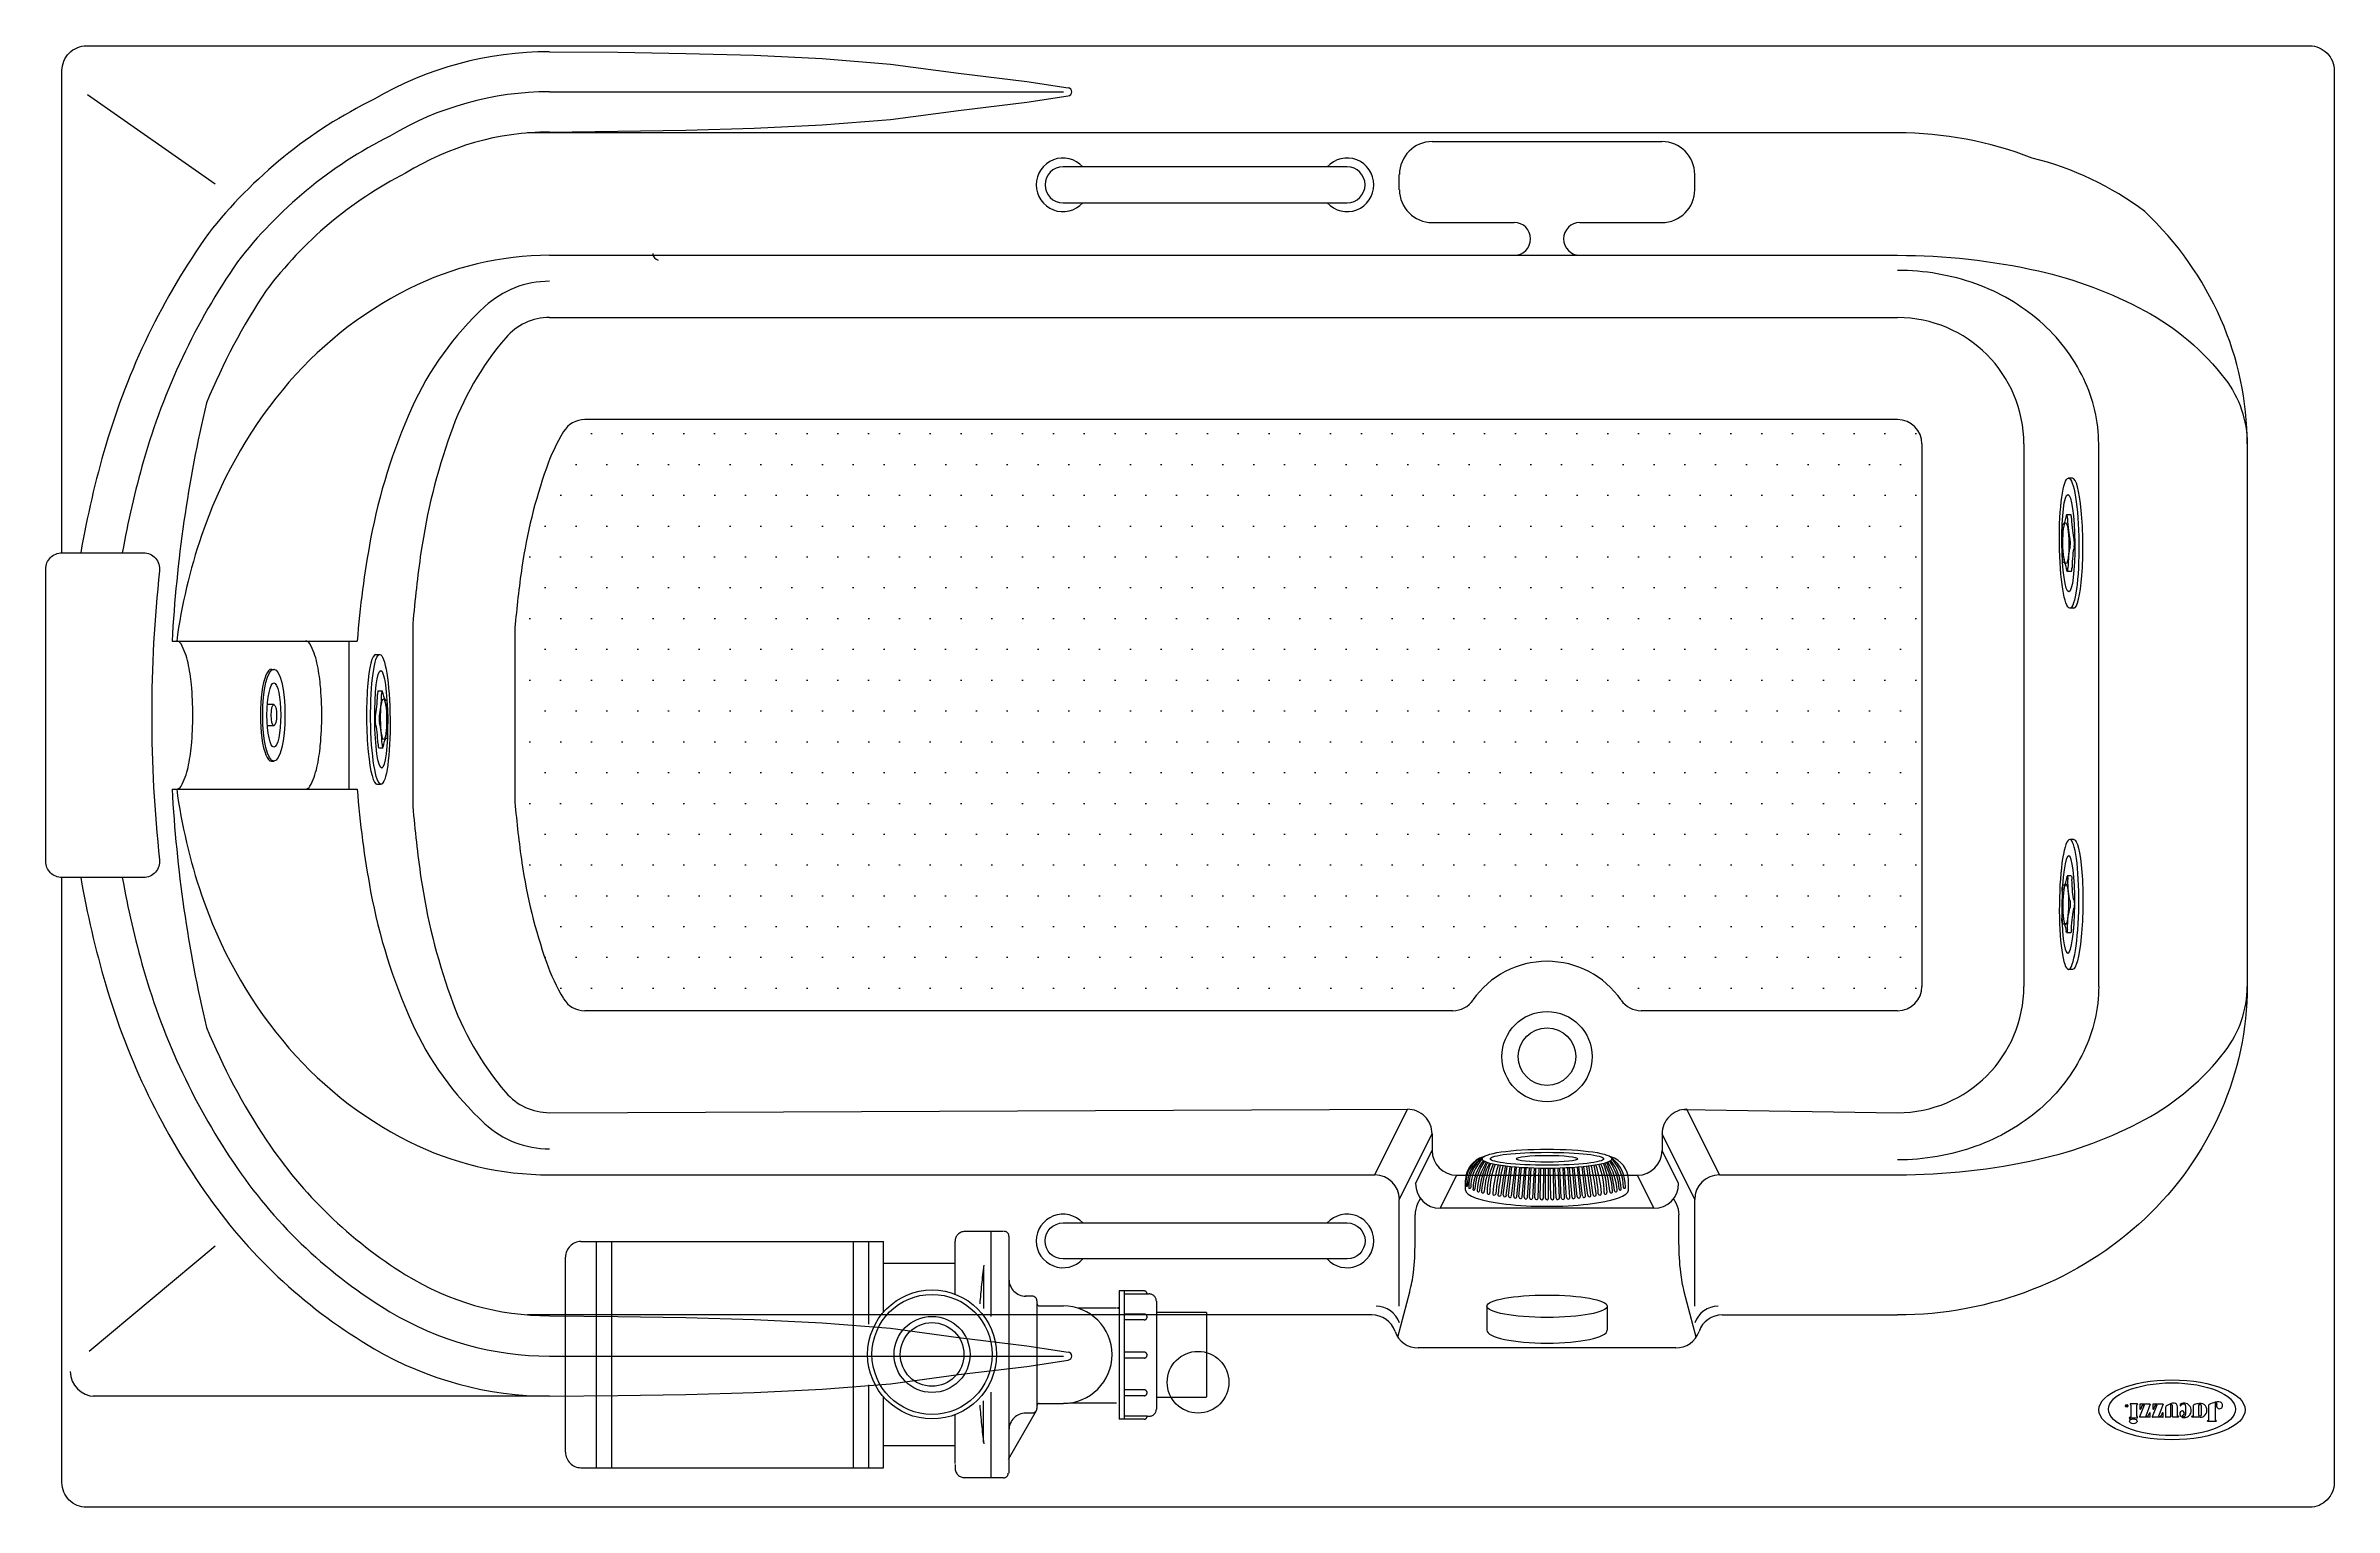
# Model space of a CAD drawing. Header units: millimetres. Extents: x -1255.86 to -1254.45, y 2265.17 to 2266.07.
import ezdxf
from ezdxf.enums import TextEntityAlignment as Align

# ---------------------------------------------------------------- set-up
doc = ezdxf.new("R2010")
doc.units = ezdxf.units.MM
doc.header["$LTSCALE"] = 10
doc.linetypes.add('HIDDEN', pattern=[0.375, 0.25, -0.125])
for name, color, linetype in [('CONTOR05', 7, 'Continuous'), ('jacuzzi', 1, 'Continuous'), ('LCOTA02', 1, 'Continuous')]:
    doc.layers.add(name, color=color, linetype=linetype)
doc.styles.add('ROMANS', font='romans', dxfattribs={"height": 4})

# ---------------------------------------------------------------- blocks, each defined once
blk = doc.blocks.new('A$C1E5B20B9')
at = {"layer": 'LCOTA02'}
for p, q in [((12, 80), (17, 80)), ((14.6, 57.5), (19.6, 57.5)), ((14.6, 22.5), (20, 22.5)), ((12, 0), (17, 0))]:
    blk.add_line(p, q, dxfattribs=at)
for centre, major_axis, start_param, end_param in [((12, 40), (0, 40), 0, 3.141593), ((14.6, 54.8), (0, 2.68), 6.283185, 7.661464), ((19.6, 54.8), (0, 2.68), 5.533225, 7.661464), ((24, 70.7), (0, 19), 2.391632, 3.263235), ((11.3, 40), (0, 2.68), 0.506677, 2.634916), ((8.2, 59), (0, 19), 3.648269, 4.519872), ((16.3, 40), (0, 2.68), 0.506677, 2.634916), ((13.2, 59), (0, 19), 3.648269, 4.519872), ((24.8, 49.2), (0, 2.68), 4.276588, 6.404827), ((30.7, 40), (0, 19), 1.134995, 2.006598), ((8.2, 21), (0, 19), 4.904906, 5.776509), ((13.2, 21), (0, 19), 4.904906, 5.776509), ((24, 9.3), (0, 19), 6.161543, 7.033146), ((24.8, 30.8), (0, 2.68), 3.019951, 5.14819), ((14.6, 25.2), (0, 2.68), 1.763314, 3.141593), ((19.6, 25.2), (0, 2.68), 1.763314, 3.891553)]:
    blk.add_ellipse(centre, major_axis=major_axis, ratio=0.3, start_param=start_param, end_param=end_param, dxfattribs=at)
for centre, major_axis, ratio in [((17, 40), (0, 40), 0.3), ((18, 40), (0, 30), 0.266667), ((21, 40), (0, 12.5), 0.3)]:
    blk.add_ellipse(centre, major_axis=major_axis, ratio=ratio, dxfattribs=at)
blk = doc.blocks.new('A$C00053991')
at = {"layer": 'CONTOR05', "xscale": 0.5, "zscale": 0.5}
blk.add_blockref('A$C1E5B20B9', (0, 0), dxfattribs=at)
blk = doc.blocks.new('A$C691B2982')
at = {"layer": 'CONTOR05', "xscale": 0.1, "yscale": 0.1, "zscale": 0.1}
blk.add_blockref('A$C00053991', (0, 0), dxfattribs=at)
blk = doc.blocks.new('A$C159910E5')
at = {"layer": 'CONTOR05', "rotation": 270}
blk.add_blockref('A$C691B2982', (0, 1.45), dxfattribs=at)
blk = doc.blocks.new('A$C3BF32979')
at = {"layer": 'CONTOR05', "rotation": 314.9999999999977}
blk.add_blockref('A$C159910E5', (-0.4, 5.26), dxfattribs=at)
blk = doc.blocks.new('*E9')
at = {"layer": 'CONTOR05', "rotation": 135.5818886525813}
blk.add_blockref('A$C3BF32979', (4.89, 4.04), dxfattribs=at)
blk = doc.blocks.new('A$C37FA7AEC')
at = {"layer": 'LCOTA02'}
for p, q in [((1.01, 4.71), (1.23, 4.71)), ((1.23, 2.9), (0.63, 2.9)), ((1.23, 1.81), (0.63, 1.81)), ((1.01, 0), (1.23, 0))]:
    blk.add_line(p, q, dxfattribs=at)
for centre, major_axis, ratio, start_param, end_param in [((1.01, 2.36), (0, 2.36), 0.431953, 6.283185, 9.424778), ((1.23, 2.36), (0, -0.544), 0.461888, -3.141592653589793, 3.141592653589793)]:
    blk.add_ellipse(centre, major_axis=major_axis, ratio=ratio, start_param=start_param, end_param=end_param, dxfattribs=at)
for major_axis, ratio in [((0, 2.36), 0.431953), ((0, 1.65), 0.381644)]:
    blk.add_ellipse((1.23, 2.36), major_axis=major_axis, ratio=ratio, dxfattribs=at)
blk = doc.blocks.new('A$C71D54D85')
at = {"color": 1}
for p, q in [((78.3, 110.3), (78.3, 111.4)), ((79.1, 112.2), (100.7, 112.2)), ((79.9, 109.5), (79.1, 109.5)), ((80.7, 64), (80.7, 108.7)), ((100.7, 109.5), (98, 109.5)), ((98, 109.5), (98, 67.5)), ((101.6, 111.4), (101.6, 110.3)), ((126.3, 99.5), (126.3, 99.8)), ((127.1, 100.6), (143, 100.6)), ((143, 97.9), (140.8, 97.9)), ((143.8, 99.8), (143.8, 98.7)), ((160.9, 70.1), (160.9, 93.1)), ((175.5, 66.7), (175.5, 69.5)), ((180.2, 98.4), (180.2, 100.2)), ((180.6, 100.6), (196.5, 100.6)), ((180.6, 98), (182.5, 98)), ((182.9, 97.6), (182.9, 72.5)), ((202, 100.6), (214.9, 100.6)), ((221.7, 65.9), (234, 97.9)), ((221.8, 100.4), (221.8, 89.5)), ((222.2, 100.8), (250.8, 100.8)), ((222.2, 89.1), (223.7, 89.1)), ((222.2, 65.2), (249.5, 65.2)), ((238.7, 67.9), (251.2, 100.2)), ((247.7, 79.1), (249.5, 79.1)), ((249.9, 65.4), (249.9, 78.7)), ((256.6, 65.9), (268.9, 97.9)), ((256.7, 100.4), (256.7, 89.5)), ((257, 65.2), (284.3, 65.2)), ((257.1, 100.8), (285.6, 100.8)), ((257.1, 89.1), (258.6, 89.1)), ((273.6, 67.9), (286, 100.2)), ((282.5, 79.1), (284.3, 79.1)), ((284.8, 65.4), (284.8, 78.7)), ((291, 65.3), (291, 66.2)), ((291.4, 64.9), (310.7, 64.9)), ((311.1, 65.3), (311.1, 66.1))]:
    blk.add_line(p, q, dxfattribs=at)
blk.add_lwpolyline([(126.1, 70.7), (126.1, 93.4, 1), (117.9, 93.4), (117.9, 70.7, 1)], format="xyb", close=True, dxfattribs=at)
for points in [[(196.9, 100.2), (196.9, 68.8, 0.135484), (197, 68.4, 0.597309), (201.5, 68.6, 0.11277), (201.6, 69), (201.6, 100.2)], [(200.1, 64, 0.062974), (213.8, 71.3, 0.257829), (215.3, 74), (215.3, 100.2)], [(306.9, 102.2), (291.6, 102.2, 0.414214), (291.2, 101.8), (291.2, 99.7, 0.414214), (291.6, 99.3), (292.9, 99.3, -0.414214), (293.3, 98.9), (293.3, 68.2)], [(309, 68.1), (309, 99.5, -0.309408), (309.5, 100.2, 0.090701), (313.4, 102.6, 0.365017), (313.4, 103.1), (313, 103.8, 0.451807), (311.8, 104, -0.178007), (306.7, 102.2)]]:
    blk.add_lwpolyline(points, format="xyb", dxfattribs=at)
blk.add_circle((320.5, 70.1), 3.49, dxfattribs=at)
for centre, radius, start, end in [((70, 68.8), 9.29, 122.98031, 234.80885), ((69.4, 69.8), 8.1, 329.38819, 123.2376), ((79.1, 111.4), 0.803, 90, 180), ((79.1, 110.3), 0.803, 180, 270), ((78.3, 64.6), 2.66, 297.20293, 316.52893), ((79.9, 108.7), 0.803, 360, 90), ((78.3, 64.4), 2.49, 320.21994, 351.14429), ((57.1, 146.7), 89.5, 285.56043, 296.84445), ((97.2, 67.5), 0.803, 298.82315, 360), ((100.7, 111.4), 0.803, 360, 90), ((100.7, 110.3), 0.803, 270, 360), ((125.9, 99.5), 0.401, 231.45531, 0), ((127.1, 99.8), 0.803, 90, 180), ((140.8, 97.1), 0.803, 90, 180), ((143, 99.8), 0.803, 0, 90), ((143, 98.7), 0.803, 270, 0), ((165.1, 82.3), 19.6, 127.13134, 242.26712), ((164.3, 84.3), 17.5, 88.59962, 128.95271), ((164.9, 81.4), 18.8, 241.68236, 289.34326), ((169.6, 92.9), 8.64, 150.43729, 179.01242), ((165, 69.7), 4.07, 174.05436, 252.53888), ((166.3, 94.4), 5.08, 97.11199, 147.24263), ((166.1, 77.3), 11.7, 258.5772, 294.21967), ((170.3, 89.8), 6.07, 110.28331, 290.7343), ((164.1, 87.9), 13.9, 29.5272, 87.50186), ((166.2, 95.2), 4.29, 50.78098, 96.34141), ((167.6, 97.3), 1.84, 289.02953, 44.08726), ((166.7, 75.4), 9.65, 295.27036, 324.8584), ((162.5, 82.3), 20.5, 295.00308, 308.90895), ((169.2, 91.3), 7.85, 294.39358, 25.90718), ((175, 69.5), 0.5, 0, 144.8584), ((175, 66.7), 0.5, 309.13116, 0), ((180.6, 100.2), 0.401, 90, 180), ((180.6, 98.4), 0.401, 180, 270), ((182.5, 97.6), 0.401, 0, 90), ((192.3, 72.5), 9.42, 180, 267.92324), ((193.9, 81.5), 18.5, 264.07358, 289.85013), ((196.5, 100.2), 0.401, 0, 90), ((202, 100.2), 0.401, 90, 180), ((214.9, 100.2), 0.401, 0, 90), ((222.2, 65.7), 0.5, 158.92958, 270), ((222.2, 100.4), 0.401, 90, 180), ((222.2, 89.5), 0.401, 180, 270), ((223.7, 89.5), 0.401, 270, 355.05883), ((235.3, 88.5), 11.3, 130.15733, 175.05883), ((232.5, 91.7), 7.01, 80.33745, 129.00483), ((233.6, 98.1), 0.5, 338.92958, 80.33745), ((239.2, 67.7), 0.5, 158.92958, 274.07432), ((238.4, 77.9), 10.7, 274.07432, 281.22181), ((235.7, 77.8), 11.5, 294.82753, 3.77721), ((247.7, 78.6), 0.5, 90, 183.77721), ((249.5, 78.7), 0.401, 0, 90), ((249.5, 65.7), 0.401, 270, 0), ((250.8, 100.4), 0.401, 338.92958, 90), ((257, 65.7), 0.5, 158.92958, 270), ((257.1, 100.4), 0.401, 90, 180), ((257.1, 89.5), 0.401, 180, 270), ((258.6, 89.5), 0.401, 270, 355.05883), ((270.2, 88.5), 11.3, 130.15733, 175.05883), ((267.3, 91.7), 7.01, 80.33745, 129.00483), ((268.4, 98.1), 0.5, 338.92958, 80.33745), ((274, 67.7), 0.5, 158.92958, 274.07432), ((273.3, 77.9), 10.7, 274.07432, 281.22181), ((270.5, 77.8), 11.5, 294.82753, 3.77721), ((282.5, 78.6), 0.5, 90, 183.77721), ((284.3, 78.7), 0.401, 0, 90), ((284.3, 65.7), 0.401, 270, 0), ((285.6, 100.4), 0.401, 338.92958, 90), ((291.4, 66.2), 0.401, 82.17237, 180), ((291.4, 65.3), 0.401, 180, 270), ((291.7, 68.2), 1.61, 262.17237, 0), ((310.6, 68.1), 1.61, 180, 273.61115), ((310.7, 66.1), 0.401, 0, 93.61115), ((310.7, 65.3), 0.401, 270, 0), ((69.2, 67.7), 8, 234.80885, 260.1754), ((73, 89.8), 30.4, 260.1754, 285.41833)]:
    blk.add_arc(centre, radius, start, end, dxfattribs=at)
for centre, major_axis, ratio in [((197.8, 79.2), (-171.8, 0), 0.415223), ((302.5, 111.9), (-10.3, 0), 0.621803)]:
    blk.add_ellipse(centre, major_axis=major_axis, ratio=ratio, dxfattribs=at)
at = {"layer": 'LCOTA02'}
for p, q in [((127.1, 65.8), (127.1, 63.7)), ((140, 97.1), (140, 68))]:
    blk.add_line(p, q, dxfattribs=at)
for centre, radius, start, end in [((78, 64.6), 2, 149.38819, 195.77516), ((78.9, 64.9), 2.92, 195.77516, 246.12825), ((78.6, 64), 2, 246.12825, 297.20293), ((122.7, 82), 19.4, 126.3033, 231.48564), ((119.6, 76.9), 13.4, 228.39986, 304.23053), ((119.5, 88.6), 12.3, 59.92306, 132.27609), ((123.5, 96.5), 32.9, 276.28599, 300.08621)]:
    blk.add_arc(centre, radius, start, end, dxfattribs=at)
blk.add_ellipse((197.8, 80.8), major_axis=(-197.8, 0), ratio=0.408776, dxfattribs=at)
at = {"color": 1, "style": 'ROMANS'}
blk.add_text('R', height=3.5, dxfattribs=at).set_placement((320.5, 70.1), align=Align.MIDDLE_CENTER)

msp = doc.modelspace()

# ---------------------------------------------------------------- hatches: boundary and pattern name
at = {"layer": 'jacuzzi'}
h = msp.add_hatch(dxfattribs=at)
h.set_pattern_fill('DOTS', color=256, scale=0.303614, style=0)
h.set_pattern_definition([(0, (-1258.513948, 2260.120154), (0.00948795, 0.018975904), [0, -0.018975904])])
h.paths.add_polyline_path([(-1254.8908, 2265.483, 0.244921), (-1254.8784, 2265.4766), (-1254.7205, 2265.4766, 0.414214), (-1254.7055, 2265.4915), (-1254.7055, 2265.8255, 0.414214), (-1254.7205, 2265.8405), (-1255.5294, 2265.8405, 0.264036), (-1255.5425, 2265.8331, 0.0497), (-1255.553, 2265.8107, 0.048609), (-1255.5681, 2265.7496, 0.014977), (-1255.5724, 2265.7122), (-1255.5724, 2265.6049, 0.014977), (-1255.5681, 2265.5675, 0.048609), (-1255.553, 2265.5064, 0.0497), (-1255.5425, 2265.484, 0.264036), (-1255.5294, 2265.4766), (-1254.9945, 2265.4766, 0.244921), (-1254.9821, 2265.483, -0.521102)])

# ---------------------------------------------------------------- linework, layer by layer
for p, q in [((-1255.757, 2265.9856), (-1255.8358, 2266.0405)), ((-1255.5511, 2266.0424), (-1255.2344, 2266.0424)), ((-1254.7205, 2266.0171), (-1255.5646, 2266.0171)), ((-1255.0072, 2266.0118), (-1254.8657, 2266.0118)), ((-1255.0275, 2265.9821), (-1255.0275, 2265.9915)), ((-1254.8455, 2265.9821), (-1254.8455, 2265.9915)), ((-1255.0072, 2265.9619), (-1254.9567, 2265.9619)), ((-1254.9162, 2265.9619), (-1254.8657, 2265.9619)), ((-1255.5511, 2265.9417), (-1254.7205, 2265.9417)), ((-1255.5511, 2265.9034), (-1254.7205, 2265.9034)), ((-1254.7205, 2265.8405), (-1255.5294, 2265.8405)), ((-1254.7055, 2265.8255), (-1254.7055, 2265.4915)), ((-1254.6427, 2265.8255), (-1254.6427, 2265.4915)), ((-1254.5966, 2265.4915), (-1254.5966, 2265.8255)), ((-1254.5051, 2265.8255), (-1254.5051, 2265.4915)), ((-1255.7836, 2265.7041), (-1255.6696, 2265.7041)), ((-1255.6745, 2265.613), (-1255.6745, 2265.7041)), ((-1255.6353, 2265.7148), (-1255.6353, 2265.6023)), ((-1255.5724, 2265.7122), (-1255.5724, 2265.6049)), ((-1255.7836, 2265.613), (-1255.6696, 2265.613)), ((-1255.5294, 2265.4766), (-1254.9945, 2265.4766)), ((-1254.8784, 2265.4766), (-1254.7205, 2265.4766)), ((-1255.5511, 2265.4137), (-1255.0225, 2265.4158)), ((-1255.0426, 2265.3754), (-1255.0225, 2265.4158)), ((-1254.8521, 2265.4157), (-1254.7205, 2265.4137)), ((-1254.8303, 2265.3754), (-1254.8504, 2265.4158)), ((-1255.0275, 2265.3602), (-1255.0073, 2265.4007)), ((-1255.0073, 2265.4006), (-1255.0073, 2265.3904)), ((-1254.8455, 2265.3602), (-1254.8656, 2265.4007)), ((-1254.8656, 2265.4006), (-1254.8656, 2265.3904)), ((-1255.0175, 2265.37), (-1255.0073, 2265.3904)), ((-1254.9635, 2265.363), (-1254.9611, 2265.3806)), ((-1254.9616, 2265.3628), (-1254.9591, 2265.3804)), ((-1254.9602, 2265.3626), (-1254.9581, 2265.3803)), ((-1254.9583, 2265.3624), (-1254.9561, 2265.3802)), ((-1254.957, 2265.3622), (-1254.9552, 2265.3801)), ((-1254.9551, 2265.362), (-1254.9532, 2265.3799)), ((-1254.9538, 2265.3619), (-1254.9522, 2265.3799)), ((-1254.9518, 2265.3617), (-1254.9502, 2265.3797)), ((-1254.9505, 2265.3616), (-1254.9493, 2265.3797)), ((-1254.9485, 2265.3615), (-1254.9473, 2265.3796)), ((-1254.9473, 2265.3614), (-1254.9463, 2265.3796)), ((-1254.9453, 2265.3613), (-1254.9443, 2265.3795)), ((-1254.944, 2265.3612), (-1254.9434, 2265.3795)), ((-1254.942, 2265.3612), (-1254.9414, 2265.3794)), ((-1254.9407, 2265.3611), (-1254.9404, 2265.3794)), ((-1254.9387, 2265.3611), (-1254.9384, 2265.3794)), ((-1254.9375, 2265.3611), (-1254.9375, 2265.3794)), ((-1254.9355, 2265.3611), (-1254.9355, 2265.3794)), ((-1254.9342, 2265.3611), (-1254.9345, 2265.3794)), ((-1254.9322, 2265.3611), (-1254.9325, 2265.3794)), ((-1254.9309, 2265.3612), (-1254.9316, 2265.3794)), ((-1254.9289, 2265.3612), (-1254.9296, 2265.3795)), ((-1254.9277, 2265.3613), (-1254.9286, 2265.3795)), ((-1254.9257, 2265.3614), (-1254.9266, 2265.3796)), ((-1254.9244, 2265.3615), (-1254.9257, 2265.3796)), ((-1254.9224, 2265.3616), (-1254.9237, 2265.3797)), ((-1254.9211, 2265.3617), (-1254.9227, 2265.3797)), ((-1254.9192, 2265.3619), (-1254.9207, 2265.3799)), ((-1254.9179, 2265.362), (-1254.9198, 2265.3799)), ((-1254.9159, 2265.3622), (-1254.9178, 2265.3801)), ((-1254.9146, 2265.3624), (-1254.9168, 2265.3802)), ((-1254.9127, 2265.3626), (-1254.9148, 2265.3803)), ((-1254.9114, 2265.3628), (-1254.9139, 2265.3804)), ((-1254.9095, 2265.363), (-1254.9119, 2265.3806)), ((-1254.8554, 2265.37), (-1254.8656, 2265.3904)), ((-1255.5511, 2265.3754), (-1255.0426, 2265.3754)), ((-1255.0023, 2265.3548), (-1254.9921, 2265.3753)), ((-1254.9921, 2265.3753), (-1254.8808, 2265.3753)), ((-1254.9867, 2265.366), (-1254.9867, 2265.3722)), ((-1254.9867, 2265.366), (-1254.9867, 2265.3722)), ((-1254.8862, 2265.366), (-1254.8863, 2265.3722)), ((-1254.8706, 2265.3548), (-1254.8808, 2265.3753)), ((-1254.8303, 2265.3754), (-1254.7205, 2265.3754)), ((-1255.0275, 2265.2945), (-1255.0275, 2265.3602)), ((-1255.0178, 2265.3335), (-1255.0178, 2265.3507)), ((-1255.0162, 2265.3575), (-1255.0145, 2265.3609)), ((-1254.8706, 2265.3548), (-1255.0023, 2265.3548)), ((-1254.8568, 2265.3575), (-1254.8585, 2265.3609)), ((-1254.8552, 2265.3335), (-1254.8552, 2265.3507)), ((-1254.8455, 2265.2945), (-1254.8455, 2265.3602)), ((-1255.757, 2265.3315), (-1255.8348, 2265.2666)), ((-1255.0284, 2265.2755), (-1255.0211, 2265.3034)), ((-1254.9736, 2265.2945), (-1254.9736, 2265.2797)), ((-1254.8993, 2265.2797), (-1254.8993, 2265.2945)), ((-1254.8446, 2265.2755), (-1254.8519, 2265.3034)), ((-1255.0445, 2265.2891), (-1255.5646, 2265.2891)), ((-1254.8285, 2265.2891), (-1254.7205, 2265.2891)), ((-1255.5511, 2265.2638), (-1255.2344, 2265.2638)), ((-1254.8572, 2265.2688), (-1255.0158, 2265.2688)), ((-1255.5511, 2265.2391), (-1255.8322, 2265.2391))]:
    msp.add_line(p, q, dxfattribs=at)
at = {"layer": 'jacuzzi', "linetype": 'HIDDEN'}
for p, q in [((-1255.5317, 2265.3343), (-1255.3453, 2265.3343)), ((-1255.5221, 2265.195), (-1255.5221, 2265.3343)), ((-1255.5126, 2265.195), (-1255.5126, 2265.3343)), ((-1255.3639, 2265.195), (-1255.3639, 2265.3343)), ((-1255.3544, 2265.2834), (-1255.3544, 2265.3343)), ((-1255.3453, 2265.2908), (-1255.3453, 2265.3343)), ((-1255.3453, 2265.3208), (-1255.3453, 2265.3343)), ((-1255.3012, 2265.3324), (-1255.3012, 2265.3345)), ((-1255.3012, 2265.3324), (-1255.3012, 2265.3345)), ((-1255.2785, 2265.3405), (-1255.2952, 2265.3405)), ((-1255.2785, 2265.3405), (-1255.2952, 2265.3405)), ((-1255.2713, 2265.3405), (-1255.2799, 2265.3405)), ((-1255.2791, 2265.3405), (-1255.2791, 2265.2881)), ((-1255.268, 2265.3377), (-1255.268, 2265.1917)), ((-1255.5412, 2265.2046), (-1255.5412, 2265.3248)), ((-1255.3012, 2265.3208), (-1255.3453, 2265.3208)), ((-1255.2836, 2265.3188), (-1255.2836, 2265.2932)), ((-1255.2536, 2265.3007), (-1255.258, 2265.3007)), ((-1255.2508, 2265.2978), (-1255.2508, 2265.2316)), ((-1255.2493, 2265.2947), (-1255.2345, 2265.2947)), ((-1255.2017, 2265.2933), (-1255.2253, 2265.2933)), ((-1255.2008, 2265.2934), (-1255.2013, 2265.2934)), ((-1255.2001, 2265.3039), (-1255.2001, 2265.2249)), ((-1255.1971, 2265.3039), (-1255.1971, 2265.2249)), ((-1255.1971, 2265.3021), (-1255.1817, 2265.3021)), ((-1255.1772, 2265.2976), (-1255.1772, 2265.2313)), ((-1255.1772, 2265.2976), (-1255.1772, 2265.2312)), ((-1255.1462, 2265.2906), (-1255.1772, 2265.2906)), ((-1255.1462, 2265.2906), (-1255.1772, 2265.2906)), ((-1255.1462, 2265.2906), (-1255.1462, 2265.2387)), ((-1255.1462, 2265.2906), (-1255.1462, 2265.2424)), ((-1255.3544, 2265.195), (-1255.3544, 2265.2461)), ((-1255.3453, 2265.195), (-1255.3453, 2265.2387)), ((-1255.2836, 2265.2108), (-1255.2836, 2265.2363)), ((-1255.2791, 2265.2415), (-1255.2791, 2265.1888)), ((-1255.1462, 2265.2382), (-1255.1772, 2265.2382)), ((-1255.1462, 2265.2461), (-1255.1462, 2265.2424)), ((-1255.1462, 2265.2424), (-1255.1462, 2265.2387)), ((-1255.3453, 2265.1971), (-1255.3453, 2265.2328)), ((-1255.3453, 2265.195), (-1255.3453, 2265.2328)), ((-1255.3453, 2265.1971), (-1255.3453, 2265.2328)), ((-1255.2512, 2265.2301), (-1255.2685, 2265.2002)), ((-1255.2536, 2265.2287), (-1255.2576, 2265.2287)), ((-1255.2493, 2265.2346), (-1255.2345, 2265.2346)), ((-1255.2017, 2265.2349), (-1255.2308, 2265.2349)), ((-1255.1829, 2265.2267), (-1255.1971, 2265.2267)), ((-1255.1829, 2265.2268), (-1255.1817, 2265.2268)), ((-1255.1829, 2265.2267), (-1255.1817, 2265.2267)), ((-1255.3453, 2265.2088), (-1255.3012, 2265.2088)), ((-1255.5317, 2265.195), (-1255.3453, 2265.195)), ((-1255.3012, 2265.197), (-1255.3012, 2265.1949)), ((-1255.3012, 2265.197), (-1255.3012, 2265.1949)), ((-1255.2713, 2265.1888), (-1255.2954, 2265.1888))]:
    msp.add_line(p, q, dxfattribs=at)
at = {"layer": 'jacuzzi', "color": 3}
msp.add_lwpolyline([(-1255.8515, 2265.7585), (-1255.8515, 2266.0555, -0.414214), (-1255.8363, 2266.0707), (-1254.4666, 2266.0707, -0.414214), (-1254.4515, 2266.0555), (-1254.4515, 2265.1859, -0.414214), (-1254.4666, 2265.1707), (-1255.8363, 2265.1707, -0.414214), (-1255.8515, 2265.1859), (-1255.8515, 2265.5585)], format="xyb", dxfattribs=at)
at = {"layer": 'jacuzzi'}
for points in [[(-1255.5511, 2266.0671, 0.132972), (-1255.6591, 2266.0379, 0.112479), (-1255.7613, 2265.9551, 0.082957), (-1255.8245, 2265.8247, 0.028835), (-1255.8399, 2265.7585, 0.028835)], [(-1255.5511, 2266.0424, 0.136109), (-1255.6494, 2266.0151, 0.113246), (-1255.7434, 2265.9376, 0.081526), (-1255.8012, 2265.8152, 0.025524), (-1255.8143, 2265.7585, 0.025524)], [(-1255.5511, 2266.0176, 0.139831), (-1255.6398, 2265.9923, 0.114061), (-1255.7256, 2265.9201, 0.049631), (-1255.7624, 2265.8508)], [(-1254.5051, 2265.8255, 0.104164), (-1254.5213, 2265.9024, 0.100663), (-1254.5682, 2265.9686, 0.102638), (-1254.6375, 2266.0015, 0.093069), (-1254.7205, 2266.0171)], [(-1255.5511, 2265.9417, 0.117203), (-1255.6378, 2265.921, 0.104375), (-1255.7157, 2265.8587, 0.090214), (-1255.7655, 2265.7692, 0.048846), (-1255.7808, 2265.7041)], [(-1254.7205, 2265.9417, -0.054985), (-1254.6337, 2265.9321, -0.068797), (-1254.5682, 2265.9076, -0.105698), (-1254.5187, 2265.8655, -0.165254), (-1254.5051, 2265.8255)], [(-1254.5966, 2265.8255, 0.11231), (-1254.6058, 2265.8656, 0.103182), (-1254.6329, 2265.9011, 0.092447), (-1254.6723, 2265.9241, 0.086066), (-1254.7205, 2265.9324)], [(-1255.5511, 2265.9257, 0.188149), (-1255.5909, 2265.9102, 0.101334), (-1255.6361, 2265.8474, 0.059725), (-1255.6613, 2265.767, 0.026837), (-1255.6696, 2265.7041)], [(-1255.5511, 2265.9034, 0.219593), (-1255.5781, 2265.8909, 0.0919), (-1255.6122, 2265.8317, 0.048609), (-1255.6303, 2265.7587, 0.015971), (-1255.6353, 2265.7148)], [(-1255.5425, 2265.8331, 0.0497), (-1255.553, 2265.8107, 0.048609), (-1255.5681, 2265.7496, 0.014977), (-1255.5724, 2265.7122)], [(-1255.7809, 2265.613, 0.276936), (-1255.7781, 2265.6147, 0.068261), (-1255.7738, 2265.6263, 0.031566), (-1255.7717, 2265.6398, 0.022827), (-1255.7709, 2265.6585, 0.022827), (-1255.7717, 2265.6773, 0.031566), (-1255.7738, 2265.6907, 0.068261), (-1255.7781, 2265.7024, 0.276936), (-1255.7809, 2265.7041)], [(-1255.7015, 2265.613, 0.276936), (-1255.6987, 2265.6147, 0.068261), (-1255.6944, 2265.6263, 0.031566), (-1255.6923, 2265.6398, 0.022827), (-1255.6914, 2265.6585, 0.022827), (-1255.6923, 2265.6773, 0.031566), (-1255.6944, 2265.6907, 0.068261), (-1255.6987, 2265.7024, 0.276936), (-1255.7015, 2265.7041)], [(-1255.7808, 2265.613, 0.048846), (-1255.7655, 2265.5478, 0.090214), (-1255.7157, 2265.4583, 0.104375), (-1255.6378, 2265.396, 0.117203), (-1255.5511, 2265.3754)], [(-1255.6696, 2265.613, 0.026837), (-1255.6613, 2265.55, 0.059725), (-1255.6361, 2265.4696, 0.101334), (-1255.5909, 2265.4069, 0.188149), (-1255.5511, 2265.3914)], [(-1255.6353, 2265.6023, 0.015971), (-1255.6303, 2265.5584, 0.048609), (-1255.6122, 2265.4854, 0.0919), (-1255.5781, 2265.4262, 0.219593), (-1255.5511, 2265.4137)], [(-1255.5724, 2265.6049, 0.014977), (-1255.5681, 2265.5675, 0.048609), (-1255.553, 2265.5064, 0.0497), (-1255.5425, 2265.484)], [(-1255.8399, 2265.5585, 0.028781), (-1255.8245, 2265.4924, 0.082957), (-1255.7613, 2265.3619, 0.106733), (-1255.6591, 2265.2683, 0.132972), (-1255.5511, 2265.2391)], [(-1255.8143, 2265.5585, 0.025468), (-1255.8012, 2265.5019, 0.081526), (-1255.7434, 2265.3794, 0.106953), (-1255.6494, 2265.2911, 0.136109), (-1255.5511, 2265.2638)], [(-1254.7205, 2265.3754, 0.054985), (-1254.6337, 2265.385, 0.068797), (-1254.5682, 2265.4094, 0.105698), (-1254.5187, 2265.4516, 0.165254), (-1254.5051, 2265.4915)], [(-1254.5051, 2265.4915, -0.104164), (-1254.5213, 2265.4147, -0.100663), (-1254.5682, 2265.3484, -0.096077), (-1254.6375, 2265.3047, -0.093069), (-1254.7205, 2265.2891)], [(-1254.5966, 2265.4915, -0.11231), (-1254.6058, 2265.4514, -0.103182), (-1254.6329, 2265.4159, -0.092447), (-1254.6723, 2265.393, -0.086066), (-1254.7205, 2265.3846)], [(-1255.7624, 2265.4662, 0.049631), (-1255.7256, 2265.3969, 0.107116), (-1255.6398, 2265.3139, 0.139831), (-1255.5511, 2265.2886)], [(-1255.0211, 2265.3034, 0.035415), (-1255.0188, 2265.3153, 0.02868), (-1255.0178, 2265.3335)], [(-1254.8519, 2265.3034, -0.035415), (-1254.8541, 2265.3153, -0.02868), (-1254.8552, 2265.3335)]]:
    msp.add_lwpolyline(points, format="xyb", dxfattribs=at)
for points in [[(-1255.5511, 2266.0671), (-1255.5091, 2266.0667), (-1255.4671, 2266.066), (-1255.4251, 2266.0649), (-1255.3831, 2266.0628), (-1255.3411, 2266.0595), (-1255.2991, 2266.0539), (-1255.2571, 2266.0488), (-1255.2315, 2266.0449)], [(-1255.5511, 2266.0176), (-1255.5091, 2266.0181), (-1255.4671, 2266.0188), (-1255.4251, 2266.0199), (-1255.3831, 2266.022), (-1255.3411, 2266.0253), (-1255.2991, 2266.0309), (-1255.2571, 2266.036), (-1255.2315, 2266.0399)], [(-1255.5511, 2265.2886), (-1255.5091, 2265.2882), (-1255.4671, 2265.2875), (-1255.4251, 2265.2863), (-1255.3831, 2265.2843), (-1255.3411, 2265.2809), (-1255.2991, 2265.2753), (-1255.2571, 2265.2702), (-1255.2315, 2265.2663)], [(-1255.5511, 2265.2391), (-1255.5091, 2265.2395), (-1255.4671, 2265.2402), (-1255.4251, 2265.2414), (-1255.3831, 2265.2434), (-1255.3411, 2265.2467), (-1255.2991, 2265.2524), (-1255.2571, 2265.2574), (-1255.2315, 2265.2613)]]:
    msp.add_lwpolyline(points, dxfattribs=at)
for points in [[(-1255.2347, 2265.974), (-1255.0597, 2265.974, 1), (-1255.0597, 2265.9962), (-1255.2347, 2265.9962, 1)], [(-1255.2347, 2265.3458), (-1255.0597, 2265.3458, -1), (-1255.0597, 2265.3236), (-1255.2347, 2265.3236, -1)]]:
    msp.add_lwpolyline(points, format="xyb", close=True, dxfattribs=at)
at = {"layer": 'jacuzzi', "color": 3}
msp.add_lwpolyline([(-1255.8515, 2265.5585, -0.414214), (-1255.8615, 2265.5685), (-1255.8615, 2265.7485, -0.414214), (-1255.8515, 2265.7585), (-1255.8013, 2265.7585, -0.446078), (-1255.7914, 2265.7474, 0.053829), (-1255.7914, 2265.5695, -0.446078), (-1255.8013, 2265.5585)], format="xyb", close=True, dxfattribs=at)
at = {"layer": 'jacuzzi', "linetype": 'HIDDEN'}
for points in [[(-1255.3012, 2265.3018), (-1255.3012, 2265.3257), (-1255.3012, 2265.3324)], [(-1255.3012, 2265.3208), (-1255.3012, 2265.3257), (-1255.3012, 2265.3324)], [(-1255.1847, 2265.3039), (-1255.2001, 2265.3039)], [(-1255.1847, 2265.2897), (-1255.1971, 2265.2897)], [(-1255.1847, 2265.2861), (-1255.1971, 2265.2861)], [(-1255.1847, 2265.2662), (-1255.1971, 2265.2662)], [(-1255.1847, 2265.2626), (-1255.1971, 2265.2626)], [(-1255.1847, 2265.243), (-1255.1971, 2265.243)], [(-1255.1847, 2265.2394), (-1255.1971, 2265.2394)], [(-1255.3012, 2265.1977), (-1255.3012, 2265.2277)], [(-1255.1847, 2265.2249), (-1255.2001, 2265.2249)]]:
    msp.add_lwpolyline(points, dxfattribs=at)
at = {"layer": 'jacuzzi'}
for centre, radius in [((-1254.9365, 2265.4482), 0.0278), ((-1254.9365, 2265.4482), 0.0177), ((-1255.1515, 2265.2477), 0.019)]:
    msp.add_circle(centre, radius, dxfattribs=at)
at = {"layer": 'jacuzzi', "linetype": 'HIDDEN'}
for radius in [0.0397, 0.037, 0.0234, 0.0196]:
    msp.add_circle((-1255.3154, 2265.2648), radius, dxfattribs=at)
at = {"layer": 'jacuzzi'}
for centre, radius, start, end in [((-1255.2319, 2266.0424), 0.00253, 278.677, 81.323), ((-1255.0072, 2265.9915), 0.0202, 90, 180), ((-1254.8657, 2265.9915), 0.0202, 0, 90), ((-1255.2347, 2265.9851), 0.0165, 42.1909, 317.8091), ((-1255.0597, 2265.9851), 0.0165, 222.1909, 137.8091), ((-1255.0072, 2265.9821), 0.0202, 180, 270), ((-1254.8657, 2265.9821), 0.0202, 270, 0), ((-1254.9567, 2265.9518), 0.0101, 270, 90), ((-1254.9162, 2265.9518), 0.0101, 90, 270), ((-1255.483, 2265.9431), 0.00451, 183.2625, 256.5367), ((-1254.7205, 2265.8255), 0.0778, 0, 90), ((-1254.9491, 2265.6585), 0.8358, 166.6991, 176.8764), ((-1255.5294, 2265.8253), 0.0152, 90, 149.1625), ((-1254.7205, 2265.8255), 0.015, 0, 90), ((-1254.9491, 2265.6585), 0.8358, 183.1236, 193.3009), ((-1254.9365, 2265.4512), 0.0557, 34.9518, 145.0482), ((-1254.7205, 2265.4915), 0.015, 270, 0), ((-1254.7205, 2265.4915), 0.0778, 270, 0), ((-1255.5294, 2265.4917), 0.0152, 210.8375, 270), ((-1254.9945, 2265.4917), 0.0152, 270, 325.0482), ((-1254.8784, 2265.4917), 0.0152, 214.9518, 270), ((-1255.0225, 2265.4006), 0.0152, 0, 90.2013), ((-1254.8504, 2265.4006), 0.0152, 89.7987, 180), ((-1254.9921, 2265.3904), 0.0152, 180, 270), ((-1254.9717, 2265.372), 0.015, 105.4909, 179.5), ((-1254.97, 2265.3709), 0.0165, 113.122, 187.4137), ((-1254.9674, 2265.37), 0.0181, 119.4273, 183.9522), ((-1254.9629, 2265.3686), 0.0218, 127.8314, 181.6456), ((-1254.9592, 2265.3678), 0.0243, 134.3309, 180.2321), ((-1254.9533, 2265.366), 0.0288, 140.6805, 178.3252), ((-1254.9478, 2265.3648), 0.0332, 145.1075, 176.9796), ((-1254.9426, 2265.3633), 0.0371, 147.5492, 176.0418), ((-1254.9311, 2265.3617), 0.0472, 153.2328, 175.4084), ((-1254.9342, 2265.3628), 0.0427, 152.3198, 176.6528), ((-1254.9172, 2265.3611), 0.0581, 158.528, 176.0922), ((-1254.9294, 2265.3642), 0.044, 156.1373, 179.444), ((-1254.9244, 2265.3642), 0.0474, 158.2863, 179.644), ((-1254.8956, 2265.3588), 0.0745, 162.2851, 175.8848), ((-1254.8576, 2265.3558), 0.1107, 166.75, 175.9055), ((-1254.8219, 2265.348), 0.1456, 166.9086, 173.8716), ((-1254.5084, 2265.3026), 0.4605, 170.2208, 172.4284), ((-1255.3646, 2265.3026), 0.4605, 7.5716, 9.7791), ((-1255.051, 2265.348), 0.1456, 6.1284, 13.0908), ((-1255.0153, 2265.3558), 0.1107, 4.0945, 13.2492), ((-1254.9773, 2265.3588), 0.0745, 4.1152, 17.7136), ((-1254.9486, 2265.3642), 0.0474, 0.356, 21.7114), ((-1254.9435, 2265.3642), 0.044, 0.556, 23.8599), ((-1254.9558, 2265.3611), 0.0581, 3.9078, 21.4695), ((-1254.9387, 2265.3628), 0.0427, 3.3472, 27.6765), ((-1254.9419, 2265.3617), 0.0472, 4.5916, 26.7633), ((-1254.9303, 2265.3633), 0.0371, 3.9582, 32.4452), ((-1254.9251, 2265.3648), 0.0332, 3.0204, 34.8844), ((-1254.9013, 2265.372), 0.015, 0.5, 74.4472), ((-1254.9196, 2265.366), 0.0288, 1.6748, 39.1263), ((-1254.91, 2265.3686), 0.0218, 358.3544, 52.1082), ((-1254.9137, 2265.3678), 0.0243, 359.7679, 45.0739), ((-1254.8808, 2265.3904), 0.0152, 270, 0), ((-1255.0426, 2265.3602), 0.0152, 0, 90), ((-1255.0023, 2265.37), 0.0152, 180, 270), ((-1254.9859, 2265.3688), 0.000437, 185.1947, 359.2796), ((-1254.9842, 2265.3677), 0.000615, 158.3204, 352.6804), ((-1254.9816, 2265.3666), 0.000615, 158.3204, 352.6804), ((-1254.9788, 2265.3657), 0.000777, 163.1915, 347.3605), ((-1254.976, 2265.3651), 0.000853, 167.1949, 0.3983), ((-1254.9726, 2265.3643), 0.000886, 160.0987, 10.7386), ((-1254.969, 2265.3639), 0.000957, 166.4345, 352.6285), ((-1254.9658, 2265.3633), 0.000962, 167.9164, 353.337), ((-1254.9625, 2265.3629), 0.000966, 169.3777, 354.0441), ((-1254.9593, 2265.3624), 0.000971, 170.818, 354.7502), ((-1254.9137, 2265.3624), 0.000971, 185.2498, 9.182), ((-1254.9104, 2265.3629), 0.000966, 185.9559, 10.6223), ((-1254.9072, 2265.3633), 0.000962, 186.663, 12.0836), ((-1254.904, 2265.3639), 0.000957, 187.3715, 13.5655), ((-1254.9004, 2265.3643), 0.000886, 169.2614, 19.9013), ((-1254.897, 2265.3651), 0.000853, 179.6017, 12.8051), ((-1254.8941, 2265.3657), 0.000777, 192.6395, 16.8085), ((-1254.8914, 2265.3666), 0.000615, 187.3196, 21.6796), ((-1254.8888, 2265.3677), 0.000615, 187.3196, 21.6796), ((-1254.8706, 2265.37), 0.0152, 270, 0), ((-1254.8303, 2265.3602), 0.0152, 90, 180), ((-1255.2347, 2265.3347), 0.0165, 42.1909, 317.8091), ((-1255.0597, 2265.3347), 0.0165, 222.1909, 137.8091), ((-1255.0026, 2265.3507), 0.0152, 153.4979, 180), ((-1254.956, 2265.3621), 0.000976, 172.2368, 355.4561), ((-1254.9528, 2265.3618), 0.00098, 173.6339, 356.1623), ((-1254.9495, 2265.3615), 0.000985, 175.009, 356.8693), ((-1254.9463, 2265.3613), 0.00099, 176.3618, 357.5776), ((-1254.943, 2265.3612), 0.000995, 177.6922, 358.2877), ((-1254.9397, 2265.3611), 0.001, 179, 359), ((-1254.9365, 2265.3611), 0.001, 180, 0), ((-1254.9332, 2265.3611), 0.001, 181, 1), ((-1254.9299, 2265.3612), 0.000995, 181.7123, 2.3078), ((-1254.9267, 2265.3613), 0.00099, 182.4224, 3.6382), ((-1254.9234, 2265.3615), 0.000985, 183.1307, 4.991), ((-1254.9201, 2265.3618), 0.00098, 183.8377, 6.3661), ((-1254.9169, 2265.3621), 0.000976, 184.5439, 7.7632), ((-1254.8703, 2265.3507), 0.0152, 0, 26.5021), ((-1255.0418, 2265.2793), 0.0152, 19.2482, 90), ((-1254.8311, 2265.2793), 0.0152, 90, 160.7518), ((-1255.0445, 2265.274), 0.0152, 19.2482, 90), ((-1255.0158, 2265.284), 0.0152, 199.2482, 270), ((-1254.8572, 2265.284), 0.0152, 270, 340.7518), ((-1254.8285, 2265.274), 0.0152, 90, 160.7518), ((-1255.2319, 2265.2638), 0.00253, 278.677, 81.323), ((-1255.8312, 2265.2543), 0.0152, 180, 270)]:
    msp.add_arc(centre, radius, start, end, dxfattribs=at)
at = {"layer": 'jacuzzi', "linetype": 'HIDDEN'}
for centre, radius, start, end in [((-1255.5317, 2265.3248), 0.00954, 90, 180), ((-1255.2952, 2265.3345), 0.00601, 90, 180), ((-1255.2952, 2265.3345), 0.00601, 90, 180), ((-1255.2709, 2265.3377), 0.00286, 0, 90), ((-1254.8693, 2265.2643), 0.4179, 172.3703, 175.6636), ((-1255.2576, 2265.3111), 0.0104, 180, 270), ((-1255.2536, 2265.2978), 0.00286, 0, 90), ((-1255.2493, 2265.2962), 0.00145, 180, 270), ((-1255.2345, 2265.2647), 0.03, 270, 90), ((-1255.2008, 2265.2941), 0.000743, 270, 345.1417), ((-1255.1847, 2265.3021), 0.0018, 0, 90), ((-1255.1817, 2265.2976), 0.0045, 0, 90), ((-1255.1847, 2265.2879), 0.0018, 270, 90), ((-1255.1847, 2265.2644), 0.0018, 270, 90), ((-1255.1847, 2265.2412), 0.0018, 270, 90), ((-1254.8693, 2265.2652), 0.4179, 184.3364, 187.6297), ((-1255.2576, 2265.2183), 0.0104, 90, 180), ((-1255.2536, 2265.2316), 0.00286, 270, 0), ((-1255.2493, 2265.2332), 0.00145, 90, 180), ((-1255.1847, 2265.2267), 0.0018, 270, 0), ((-1255.1817, 2265.2312), 0.0045, 270, 0), ((-1255.5317, 2265.2046), 0.00954, 180, 270), ((-1255.2952, 2265.1949), 0.00601, 180, 270), ((-1255.2952, 2265.1949), 0.00601, 180, 270), ((-1255.2713, 2265.1917), 0.00286, 270, 0)]:
    msp.add_arc(centre, radius, start, end, dxfattribs=at)
at = {"layer": 'jacuzzi'}
for centre, major_axis, ratio in [((-1254.9365, 2265.3853), (-0.04, 0), 0.1484), ((-1254.9365, 2265.3853), (-0.0349, 0), 0.114375), ((-1254.9365, 2265.3853), (-0.0189, 0), 0.112344), ((-1254.9365, 2265.2945), (-0.0371, 0), 0.186255)]:
    msp.add_ellipse(centre, major_axis=major_axis, ratio=ratio, dxfattribs=at)
for centre, major_axis, ratio, start_param, end_param in [((-1254.9365, 2265.366), (-0.0503, 0), 0.198307, 6.281174, 9.428239), ((-1254.9365, 2265.2797), (0.0371, 0), 0.213184, 3.141593, 6.283185)]:
    msp.add_ellipse(centre, major_axis=major_axis, ratio=ratio, start_param=start_param, end_param=end_param, dxfattribs=at)

# ---------------------------------------------------------------- block references
for name, p, xscale, yscale, zscale, rotation in [('A$C159910E5', (-1254.6212, 2265.8044), 0.01000000000013958, 0.01000000000007787, 0.01000000000006687, 270.5818886523826), ('A$C37FA7AEC', (-1255.7292, 2265.6302), 0.006720000000063919, 0.01200000000017099, 0.006719999999999931, 359.9999999999999), ('A$C159910E5', (-1255.6489, 2265.616), 0.01000000000013958, 0.01000000000007787, 0.01000000000006687, 90.58188865238256), ('A$C71D54D85', (-1254.5064, 2265.2491), 0.0002275911388096574, 0.0002275911388096574, 0.0002275911387827789, 180)]:
    msp.add_blockref(name, p, dxfattribs=dict(at, xscale=xscale, yscale=yscale, zscale=zscale, rotation=rotation))
at = {"layer": 'jacuzzi', "xscale": -0.009999999999990905, "yscale": 0.01000000000021828, "zscale": 0.009999999999999898}
msp.add_blockref('*E9', (-1254.6063, 2265.502), dxfattribs=at)

doc.saveas('drawing.dxf')
